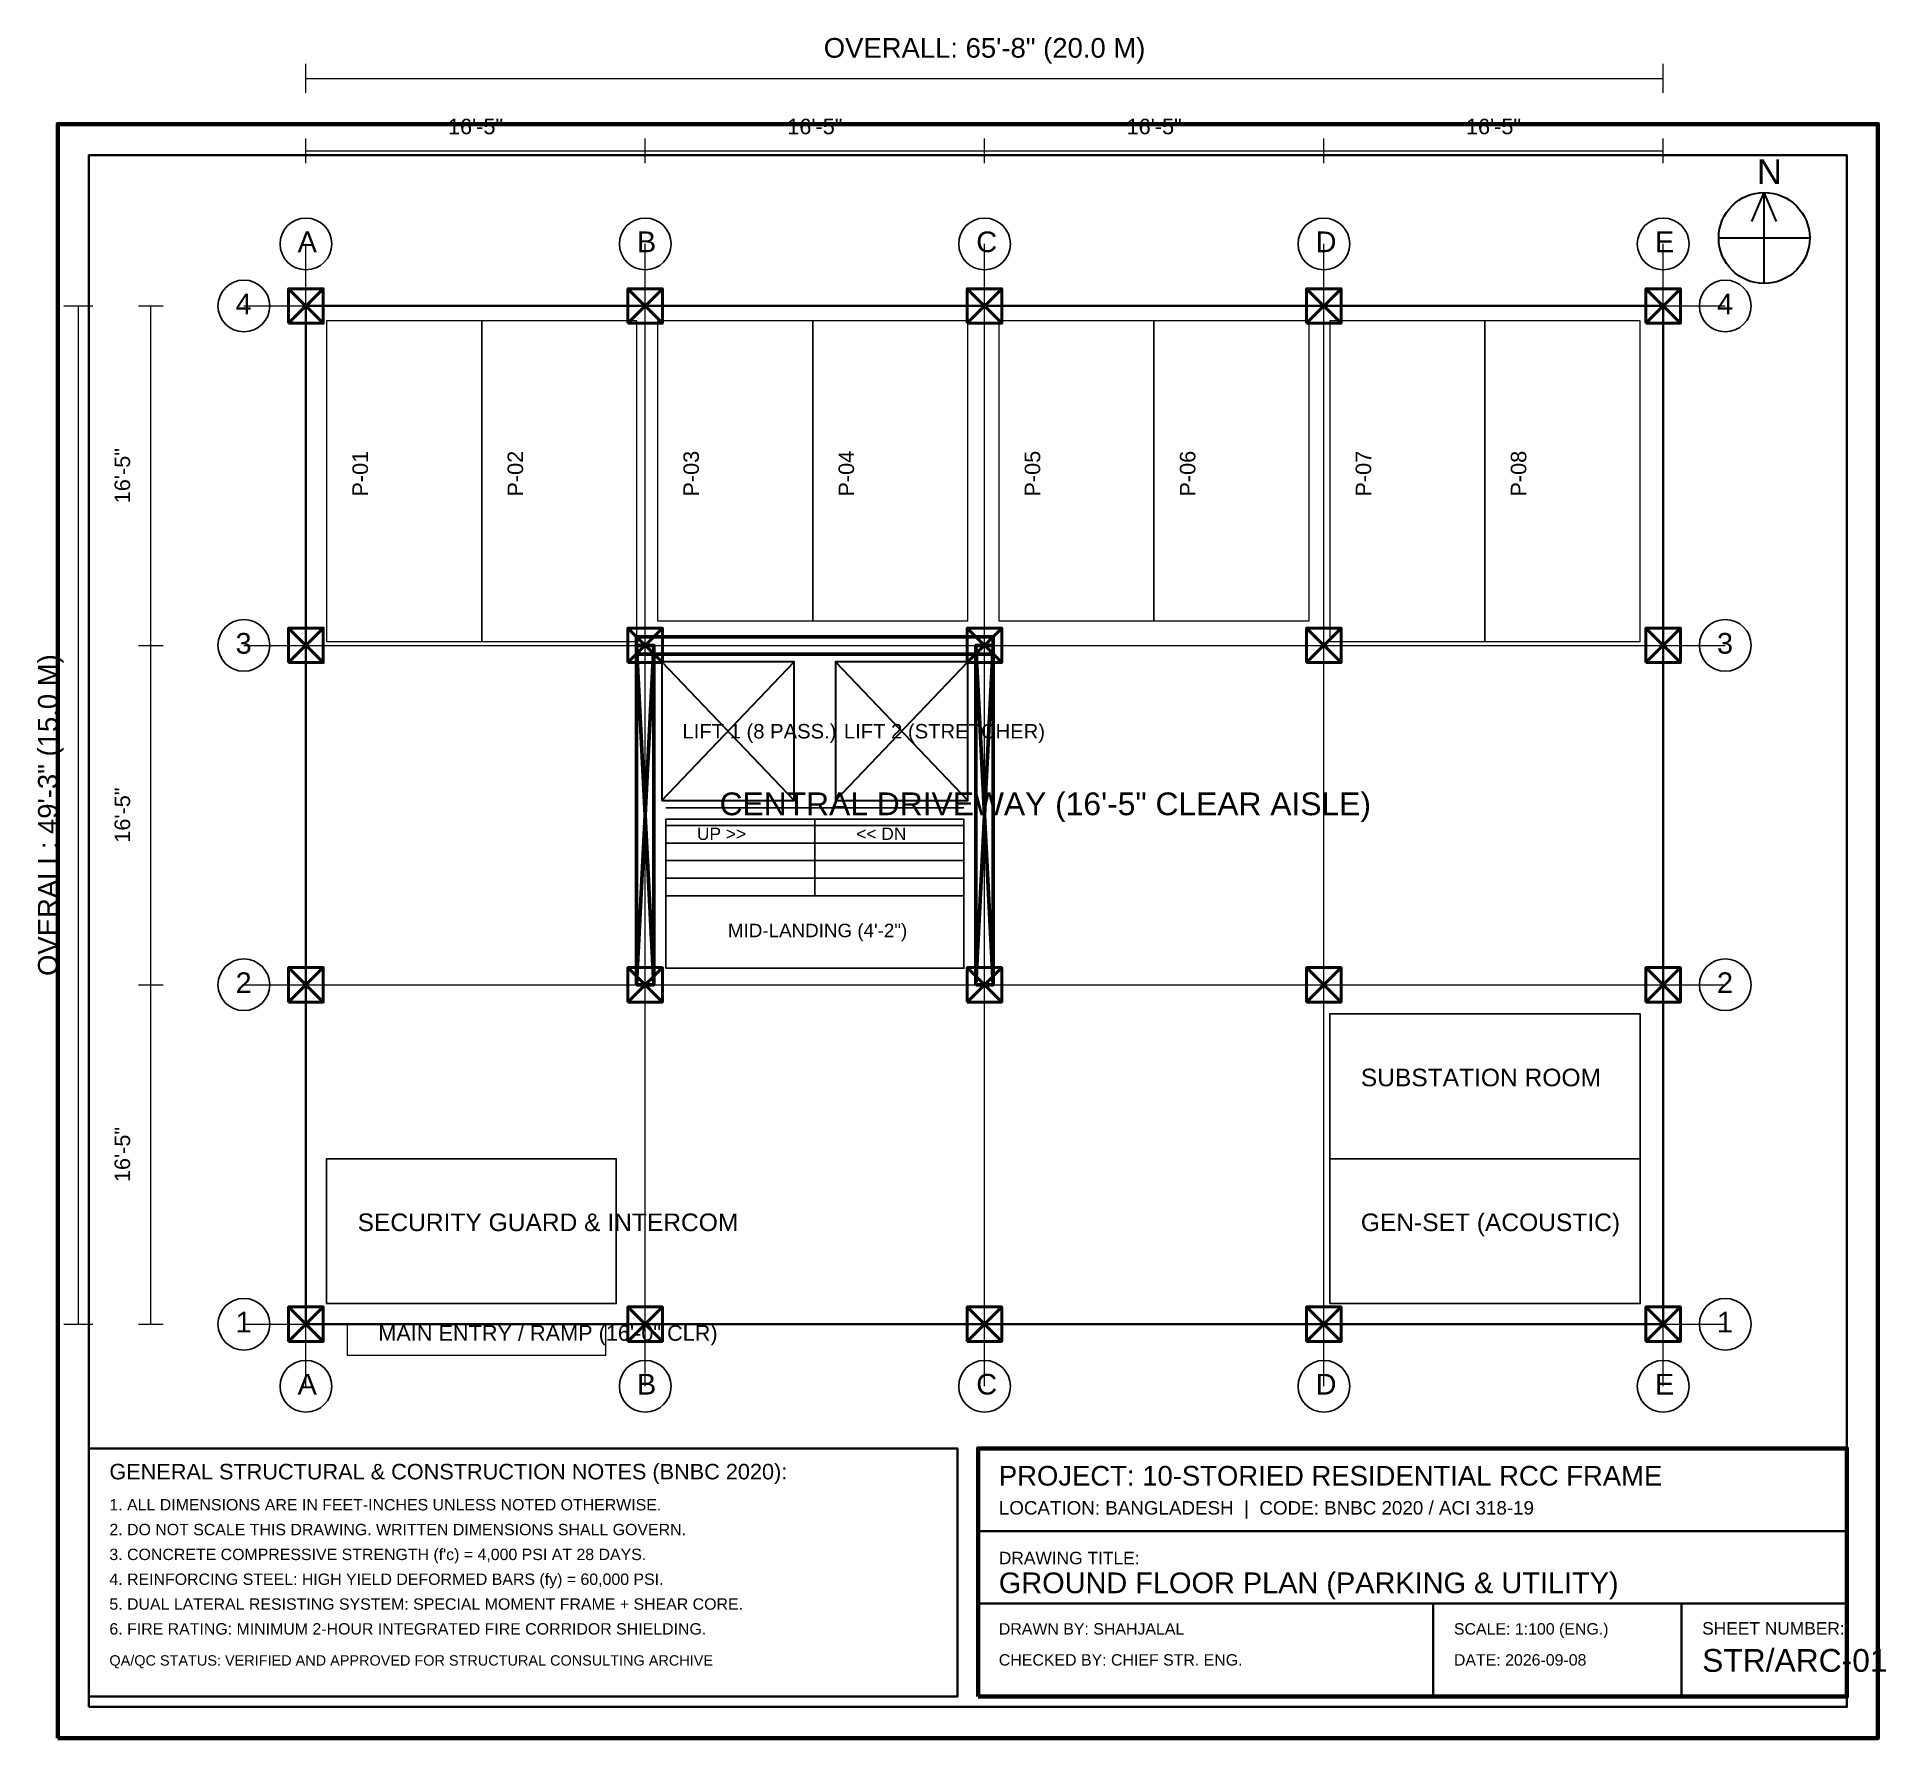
# Model space of a CAD drawing. Header units: inches. Extents: x -13 to 316, y -20 to 62.
# Drawn here: x -13 to 76.4, y -20 to 62.2 of the extents above; entities that cross this region are included whole.
import ezdxf
from ezdxf.enums import TextEntityAlignment as Align

# ---------------------------------------------------------------- set-up
doc = ezdxf.new("R2010")
doc.units = ezdxf.units.IN
doc.header["$MEASUREMENT"] = 0
for name, color, linetype, lineweight in [('A-DOOR', 30, 'Continuous', 20), ('A-LIFT', 6, 'Continuous', 30), ('A-PARK', 8, 'Continuous', 18), ('A-STAIR', 2, 'Continuous', 25), ('A-TEXT-MAIN', 7, 'Continuous', 20), ('A-WALL-EXT', 2, 'Continuous', 35), ('A-WALL-INT', 3, 'Continuous', 25), ('S-ANNO-REV', 1, 'Continuous', 25), ('S-ANNO-SYM', 4, 'Continuous', 30), ('S-ANNO-TEXT', 7, 'Continuous', 18), ('S-BORDER-EXT', 7, 'Continuous', 70), ('S-BORDER-INT', 7, 'Continuous', 35), ('S-COL', 4, 'Continuous', 50), ('S-DIM', 3, 'Continuous', 18), ('S-GRID', 8, 'Continuous', 15), ('S-GRID-BUBBLE', 7, 'Continuous', 25), ('S-SHEAR', 1, 'Continuous', 60), ('S-TEXT-TITLE', 4, 'Continuous', 40)]:
    doc.layers.add(name, color=color, linetype=linetype, lineweight=lineweight)
doc.layers.add('A-TEXT-TITLE', color=7, linetype='Continuous')
doc.styles.get("Standard").update_dxf_attribs({"font": 'arial.ttf'})

msp = doc.modelspace()

# ---------------------------------------------------------------- texts
at = {"layer": 'A-PARK'}
for s, p in [('P-01', (3, 40)), ('P-02', (10.5, 40)), ('P-03', (19, 40)), ('P-04', (26.5, 40)), ('P-05', (35.5, 40)), ('P-06', (43, 40)), ('P-07', (51.5, 40)), ('P-08', (59, 40))]:
    msp.add_text(s, height=0.75, rotation=90, dxfattribs=at).set_placement(p)
at = {"layer": 'A-STAIR'}
for s, p in [('UP >>', (18.9042, 23.4042)), ('<< DN', (26.6063, 23.4042))]:
    msp.add_text(s, height=0.6, dxfattribs=at).set_placement(p)
at = {"layer": 'A-TEXT-MAIN'}
for s, height, p in [('LIFT 1 (8 PASS.)', 0.7, (18.2042, 28.3084)), ('LIFT 2 (STRETCHER)', 0.7, (26.0084, 28.3084)), ('MID-LANDING (4\'-2")', 0.65, (20.4042, 18.7042)), ('SUBSTATION ROOM', 0.85, (51, 11.5)), ('GEN-SET (ACOUSTIC)', 0.85, (51, 4.5)), ('SECURITY GUARD & INTERCOM', 0.85, (2.5, 4.5)), ('MAIN ENTRY / RAMP (16\'-0" CLR)', 0.75, (3.5, -0.8))]:
    msp.add_text(s, height=height, dxfattribs=at).set_placement(p)
at = {"layer": 'A-TEXT-TITLE'}
msp.add_text('CENTRAL DRIVEWAY (16\'-5" CLEAR AISLE)', height=1.1, dxfattribs=at).set_placement((20, 24.6))
at = {"layer": 'S-ANNO-REV'}
msp.add_text('QA/QC STATUS: VERIFIED AND APPROVED FOR STRUCTURAL CONSULTING ARCHIVE', height=0.5, dxfattribs=at).set_placement((-9.5, -16.5))
at = {"layer": 'S-ANNO-SYM'}
msp.add_text('N', height=1.2, dxfattribs=at).set_placement((70.15, 55.1))
at = {"layer": 'S-ANNO-TEXT'}
for s, height, p in [('1. ALL DIMENSIONS ARE IN FEET-INCHES UNLESS NOTED OTHERWISE.', 0.55, (-9.5, -9)), ('LOCATION: BANGLADESH  |  CODE: BNBC 2020 / ACI 318-19', 0.65, (33.5, -9.2)), ('2. DO NOT SCALE THIS DRAWING. WRITTEN DIMENSIONS SHALL GOVERN.', 0.55, (-9.5, -10.2)), ("3. CONCRETE COMPRESSIVE STRENGTH (f'c) = 4,000 PSI AT 28 DAYS.", 0.55, (-9.5, -11.4)), ('DRAWING TITLE:', 0.6, (33.5, -11.6)), ('4. REINFORCING STEEL: HIGH YIELD DEFORMED BARS (fy) = 60,000 PSI.', 0.55, (-9.5, -12.6)), ('5. DUAL LATERAL RESISTING SYSTEM: SPECIAL MOMENT FRAME + SHEAR CORE.', 0.55, (-9.5, -13.8)), ('6. FIRE RATING: MINIMUM 2-HOUR INTEGRATED FIRE CORRIDOR SHIELDING.', 0.55, (-9.5, -15)), ('DRAWN BY: SHAHJALAL', 0.55, (33.5, -15)), ('SCALE: 1:100 (ENG.)', 0.55, (55.5, -15)), ('SHEET NUMBER:', 0.6, (67.5, -15)), ('CHECKED BY: CHIEF STR. ENG.', 0.55, (33.5, -16.5)), ('DATE: 2026-09-08', 0.55, (55.5, -16.5))]:
    msp.add_text(s, height=height, dxfattribs=at).set_placement(p)
at = {"layer": 'S-DIM'}
for s, height, p in [('OVERALL: 65\'-8" (20.0 M)', 0.95, (32.8084, 61.2126)), ('16\'-5"', 0.75, (8.2021, 57.5126)), ('16\'-5"', 0.75, (24.6063, 57.5126)), ('16\'-5"', 0.75, (41.0105, 57.5126)), ('16\'-5"', 0.75, (57.4147, 57.5126))]:
    msp.add_text(s, height=height, dxfattribs=at).set_placement(p, align=Align.CENTER)
for s, height, p in [('16\'-5"', 0.75, (-8.5, 41.0105)), ('OVERALL: 49\'-3" (15.0 M)', 0.95, (-12, 24.6063)), ('16\'-5"', 0.75, (-8.5, 24.6063)), ('16\'-5"', 0.75, (-8.5, 8.2021))]:
    msp.add_text(s, height=height, rotation=90, dxfattribs=at).set_placement(p, align=Align.CENTER)
at = {"layer": 'S-TEXT-TITLE'}
for s, height, p in [('A', 1, (-0.4, 51.8126)), ('B', 1, (16.0042, 51.8126)), ('C', 1, (32.4084, 51.8126)), ('D', 1, (48.8126, 51.8126)), ('E', 1, (65.2168, 51.8126)), ('4', 1, (-3.4, 48.8126)), ('4', 1, (68.2168, 48.8126)), ('3', 1, (-3.4, 32.4084)), ('3', 1, (68.2168, 32.4084)), ('2', 1, (-3.4, 16.0042)), ('2', 1, (68.2168, 16.0042)), ('1', 1, (-3.4, -0.4)), ('1', 1, (68.2168, -0.4)), ('A', 1, (-0.4, -3.4)), ('B', 1, (16.0042, -3.4)), ('C', 1, (32.4084, -3.4)), ('D', 1, (48.8126, -3.4)), ('E', 1, (65.2168, -3.4)), ('GENERAL STRUCTURAL & CONSTRUCTION NOTES (BNBC 2020):', 0.75, (-9.5, -7.5)), ('PROJECT: 10-STORIED RESIDENTIAL RCC FRAME', 0.95, (33.5, -7.8)), ('GROUND FLOOR PLAN (PARKING & UTILITY)', 1, (33.5, -13)), ('STR/ARC-01', 1.1, (67.5, -16.8))]:
    msp.add_text(s, height=height, dxfattribs=at).set_placement(p)

# ---------------------------------------------------------------- linework, layer by layer
at = {"layer": 'A-DOOR'}
msp.add_lwpolyline([(2, -1.5), (14.5, -1.5), (14.5, 0), (2, 0)], close=True, dxfattribs=at)
at = {"layer": 'A-LIFT'}
for p, q in [((17.2042, 25.3084), (23.6042, 32.0084)), ((17.2042, 32.0084), (23.6042, 25.3084)), ((25.6084, 25.3084), (32.0084, 32.0084)), ((25.6084, 32.0084), (32.0084, 25.3084))]:
    msp.add_line(p, q, dxfattribs=at)
for points in [[(17.2042, 25.3084), (23.6042, 25.3084), (23.6042, 32.0084), (17.2042, 32.0084)], [(25.6084, 25.3084), (32.0084, 25.3084), (32.0084, 32.0084), (25.6084, 32.0084)]]:
    msp.add_lwpolyline(points, close=True, dxfattribs=at)
at = {"layer": 'A-PARK'}
for points in [[(1, 33), (8.5, 33), (8.5, 48.5), (1, 48.5)], [(8.5, 33), (16, 33), (16, 48.5), (8.5, 48.5)], [(17, 34), (24.5, 34), (24.5, 48.5), (17, 48.5)], [(24.5, 34), (32, 34), (32, 48.5), (24.5, 48.5)], [(33.5, 34), (41, 34), (41, 48.5), (33.5, 48.5)], [(41, 34), (48.5, 34), (48.5, 48.5), (41, 48.5)], [(49.5, 33), (57, 33), (57, 48.5), (49.5, 48.5)], [(57, 33), (64.5, 33), (64.5, 48.5), (57, 48.5)]]:
    msp.add_lwpolyline(points, close=True, dxfattribs=at)
at = {"layer": 'A-STAIR'}
for p, q in [((17.4042, 24.9542), (24.6063, 24.9542)), ((24.6063, 24.9542), (31.8084, 24.9542)), ((24.6063, 20.7042), (24.6063, 24.4042)), ((17.4042, 24.1042), (24.6063, 24.1042)), ((17.4042, 23.2542), (24.6063, 23.2542)), ((24.6063, 24.1042), (31.8084, 24.1042)), ((24.6063, 23.2542), (31.8084, 23.2542)), ((17.4042, 22.4042), (24.6063, 22.4042)), ((24.6063, 22.4042), (31.8084, 22.4042)), ((17.4042, 21.5542), (24.6063, 21.5542)), ((24.6063, 21.5542), (31.8084, 21.5542)), ((17.4042, 20.7042), (31.8084, 20.7042))]:
    msp.add_line(p, q, dxfattribs=at)
msp.add_lwpolyline([(17.4042, 17.2042), (31.8084, 17.2042), (31.8084, 24.4042), (17.4042, 24.4042)], close=True, dxfattribs=at)
at = {"layer": 'A-WALL-EXT'}
msp.add_lwpolyline([(0, 0), (65.6168, 0), (65.6168, 49.2126), (0, 49.2126)], close=True, dxfattribs=at)
at = {"layer": 'A-WALL-INT'}
msp.add_line((49.5, 8), (64.5, 8), dxfattribs=at)
for points in [[(49.5, 1), (64.5, 1), (64.5, 15), (49.5, 15)], [(1, 1), (15, 1), (15, 8), (1, 8)]]:
    msp.add_lwpolyline(points, close=True, dxfattribs=at)
at = {"layer": 'S-ANNO-SYM'}
for p, q in [((69.9, 53.3), (70.5, 54.7)), ((70.5, 50.3), (70.5, 54.7)), ((71.1, 53.3), (70.5, 54.7)), ((68.3, 52.5), (72.7, 52.5))]:
    msp.add_line(p, q, dxfattribs=at)
msp.add_circle((70.5, 52.5), 2.2, dxfattribs=at)
at = {"layer": 'S-BORDER-EXT'}
for points in [[(-12, -20), (76, -20), (76, 58), (-12, 58)], [(32.5, -18), (74.5, -18), (74.5, -6), (32.5, -6)]]:
    msp.add_lwpolyline(points, close=True, dxfattribs=at)
at = {"layer": 'S-BORDER-INT'}
for p, q in [((32.5, -10), (74.5, -10)), ((32.5, -13.5), (74.5, -13.5)), ((54.5, -18), (54.5, -13.5)), ((66.5, -18), (66.5, -13.5))]:
    msp.add_line(p, q, dxfattribs=at)
for points in [[(-10.5, -18.5), (74.5, -18.5), (74.5, 56.5), (-10.5, 56.5)], [(-10.5, -18), (31.5, -18), (31.5, -6), (-10.5, -6)]]:
    msp.add_lwpolyline(points, close=True, dxfattribs=at)
at = {"layer": 'S-COL'}
for p, q in [((-0.835, 48.3776), (0.835, 50.0476)), ((-0.835, 50.0476), (0.835, 48.3776)), ((15.5692, 48.3776), (17.2392, 50.0476)), ((15.5692, 50.0476), (17.2392, 48.3776)), ((31.9734, 48.3776), (33.6434, 50.0476)), ((31.9734, 50.0476), (33.6434, 48.3776)), ((48.3776, 48.3776), (50.0476, 50.0476)), ((48.3776, 50.0476), (50.0476, 48.3776)), ((64.7818, 48.3776), (66.4518, 50.0476)), ((64.7818, 50.0476), (66.4518, 48.3776)), ((-0.835, 31.9734), (0.835, 33.6434)), ((-0.835, 33.6434), (0.835, 31.9734)), ((15.5692, 31.9734), (17.2392, 33.6434)), ((15.5692, 33.6434), (17.2392, 31.9734)), ((31.9734, 31.9734), (33.6434, 33.6434)), ((31.9734, 33.6434), (33.6434, 31.9734)), ((48.3776, 31.9734), (50.0476, 33.6434)), ((48.3776, 33.6434), (50.0476, 31.9734)), ((64.7818, 31.9734), (66.4518, 33.6434)), ((64.7818, 33.6434), (66.4518, 31.9734)), ((-0.835, 15.5692), (0.835, 17.2392)), ((-0.835, 17.2392), (0.835, 15.5692)), ((15.5692, 15.5692), (17.2392, 17.2392)), ((15.5692, 17.2392), (17.2392, 15.5692)), ((31.9734, 15.5692), (33.6434, 17.2392)), ((31.9734, 17.2392), (33.6434, 15.5692)), ((48.3776, 15.5692), (50.0476, 17.2392)), ((48.3776, 17.2392), (50.0476, 15.5692)), ((64.7818, 15.5692), (66.4518, 17.2392)), ((64.7818, 17.2392), (66.4518, 15.5692)), ((-0.835, -0.835), (0.835, 0.835)), ((-0.835, 0.835), (0.835, -0.835)), ((15.5692, -0.835), (17.2392, 0.835)), ((15.5692, 0.835), (17.2392, -0.835)), ((31.9734, -0.835), (33.6434, 0.835)), ((31.9734, 0.835), (33.6434, -0.835)), ((48.3776, -0.835), (50.0476, 0.835)), ((48.3776, 0.835), (50.0476, -0.835)), ((64.7818, -0.835), (66.4518, 0.835)), ((64.7818, 0.835), (66.4518, -0.835))]:
    msp.add_line(p, q, dxfattribs=at)
for points in [[(-0.835, 48.3776), (0.835, 48.3776), (0.835, 50.0476), (-0.835, 50.0476)], [(15.5692, 48.3776), (17.2392, 48.3776), (17.2392, 50.0476), (15.5692, 50.0476)], [(31.9734, 48.3776), (33.6434, 48.3776), (33.6434, 50.0476), (31.9734, 50.0476)], [(48.3776, 48.3776), (50.0476, 48.3776), (50.0476, 50.0476), (48.3776, 50.0476)], [(64.7818, 48.3776), (66.4518, 48.3776), (66.4518, 50.0476), (64.7818, 50.0476)], [(-0.835, 31.9734), (0.835, 31.9734), (0.835, 33.6434), (-0.835, 33.6434)], [(15.5692, 31.9734), (17.2392, 31.9734), (17.2392, 33.6434), (15.5692, 33.6434)], [(31.9734, 31.9734), (33.6434, 31.9734), (33.6434, 33.6434), (31.9734, 33.6434)], [(48.3776, 31.9734), (50.0476, 31.9734), (50.0476, 33.6434), (48.3776, 33.6434)], [(64.7818, 31.9734), (66.4518, 31.9734), (66.4518, 33.6434), (64.7818, 33.6434)], [(-0.835, 15.5692), (0.835, 15.5692), (0.835, 17.2392), (-0.835, 17.2392)], [(15.5692, 15.5692), (17.2392, 15.5692), (17.2392, 17.2392), (15.5692, 17.2392)], [(31.9734, 15.5692), (33.6434, 15.5692), (33.6434, 17.2392), (31.9734, 17.2392)], [(48.3776, 15.5692), (50.0476, 15.5692), (50.0476, 17.2392), (48.3776, 17.2392)], [(64.7818, 15.5692), (66.4518, 15.5692), (66.4518, 17.2392), (64.7818, 17.2392)], [(-0.835, -0.835), (0.835, -0.835), (0.835, 0.835), (-0.835, 0.835)], [(15.5692, -0.835), (17.2392, -0.835), (17.2392, 0.835), (15.5692, 0.835)], [(31.9734, -0.835), (33.6434, -0.835), (33.6434, 0.835), (31.9734, 0.835)], [(48.3776, -0.835), (50.0476, -0.835), (50.0476, 0.835), (48.3776, 0.835)], [(64.7818, -0.835), (66.4518, -0.835), (66.4518, 0.835), (64.7818, 0.835)]]:
    msp.add_lwpolyline(points, close=True, dxfattribs=at)
at = {"layer": 'S-DIM'}
for p, q in [((0, 59.5126), (0, 60.9126)), ((65.6168, 59.5126), (65.6168, 60.9126)), ((0, 60.2126), (65.6168, 60.2126)), ((0, 56.1126), (0, 57.3126)), ((16.4042, 56.1126), (16.4042, 57.3126)), ((16.4042, 56.1126), (16.4042, 57.3126)), ((32.8084, 56.1126), (32.8084, 57.3126)), ((32.8084, 56.1126), (32.8084, 57.3126)), ((49.2126, 56.1126), (49.2126, 57.3126)), ((49.2126, 56.1126), (49.2126, 57.3126)), ((65.6168, 56.1126), (65.6168, 57.3126)), ((0, 56.7126), (16.4042, 56.7126)), ((16.4042, 56.7126), (32.8084, 56.7126)), ((32.8084, 56.7126), (49.2126, 56.7126)), ((49.2126, 56.7126), (65.6168, 56.7126)), ((-11.7, 49.2126), (-10.3, 49.2126)), ((-11, 0), (-11, 49.2126)), ((-8.1, 49.2126), (-6.9, 49.2126)), ((-7.5, 32.8084), (-7.5, 49.2126)), ((-8.1, 32.8084), (-6.9, 32.8084)), ((-8.1, 32.8084), (-6.9, 32.8084)), ((-7.5, 16.4042), (-7.5, 32.8084)), ((-8.1, 16.4042), (-6.9, 16.4042)), ((-8.1, 16.4042), (-6.9, 16.4042)), ((-7.5, 0), (-7.5, 16.4042)), ((-11.7, 0), (-10.3, 0)), ((-8.1, 0), (-6.9, 0))]:
    msp.add_line(p, q, dxfattribs=at)
at = {"layer": 'S-GRID'}
for p, q in [((0, -3), (0, 52.2126)), ((16.4042, -3), (16.4042, 52.2126)), ((32.8084, -3), (32.8084, 52.2126)), ((49.2126, -3), (49.2126, 52.2126)), ((65.6168, -3), (65.6168, 52.2126)), ((-3, 49.2126), (68.6168, 49.2126)), ((-3, 32.8084), (68.6168, 32.8084)), ((-3, 16.4042), (68.6168, 16.4042)), ((-3, 0), (68.6168, 0))]:
    msp.add_line(p, q, dxfattribs=at)
at = {"layer": 'S-GRID-BUBBLE'}
for centre in [(0, 52.2126), (16.4042, 52.2126), (32.8084, 52.2126), (49.2126, 52.2126), (65.6168, 52.2126), (-3, 49.2126), (68.6168, 49.2126), (-3, 32.8084), (68.6168, 32.8084), (-3, 16.4042), (68.6168, 16.4042), (-3, 0), (68.6168, 0), (0, -3), (16.4042, -3), (32.8084, -3), (49.2126, -3), (65.6168, -3)]:
    msp.add_circle(centre, 1.25, dxfattribs=at)
at = {"layer": 'S-SHEAR'}
for p, q in [((15.9842, 16.4042), (16.8242, 32.8084)), ((15.9842, 32.8084), (16.8242, 16.4042)), ((32.3884, 16.4042), (33.2284, 32.8084)), ((32.3884, 32.8084), (33.2284, 16.4042))]:
    msp.add_line(p, q, dxfattribs=at)
for points in [[(15.9842, 32.3884), (33.2284, 32.3884), (33.2284, 33.2284), (15.9842, 33.2284)], [(15.9842, 16.4042), (16.8242, 16.4042), (16.8242, 32.8084), (15.9842, 32.8084)], [(32.3884, 16.4042), (33.2284, 16.4042), (33.2284, 32.8084), (32.3884, 32.8084)]]:
    msp.add_lwpolyline(points, close=True, dxfattribs=at)

msp.set_redraw_order([(e.dxf.handle, doc.entitydb.next_handle()) for e in msp.query("TEXT MTEXT ATTDEF DIMENSION ARC_DIMENSION")])  # texts and dimensions are drawn at this point

doc.saveas('drawing.dxf')
